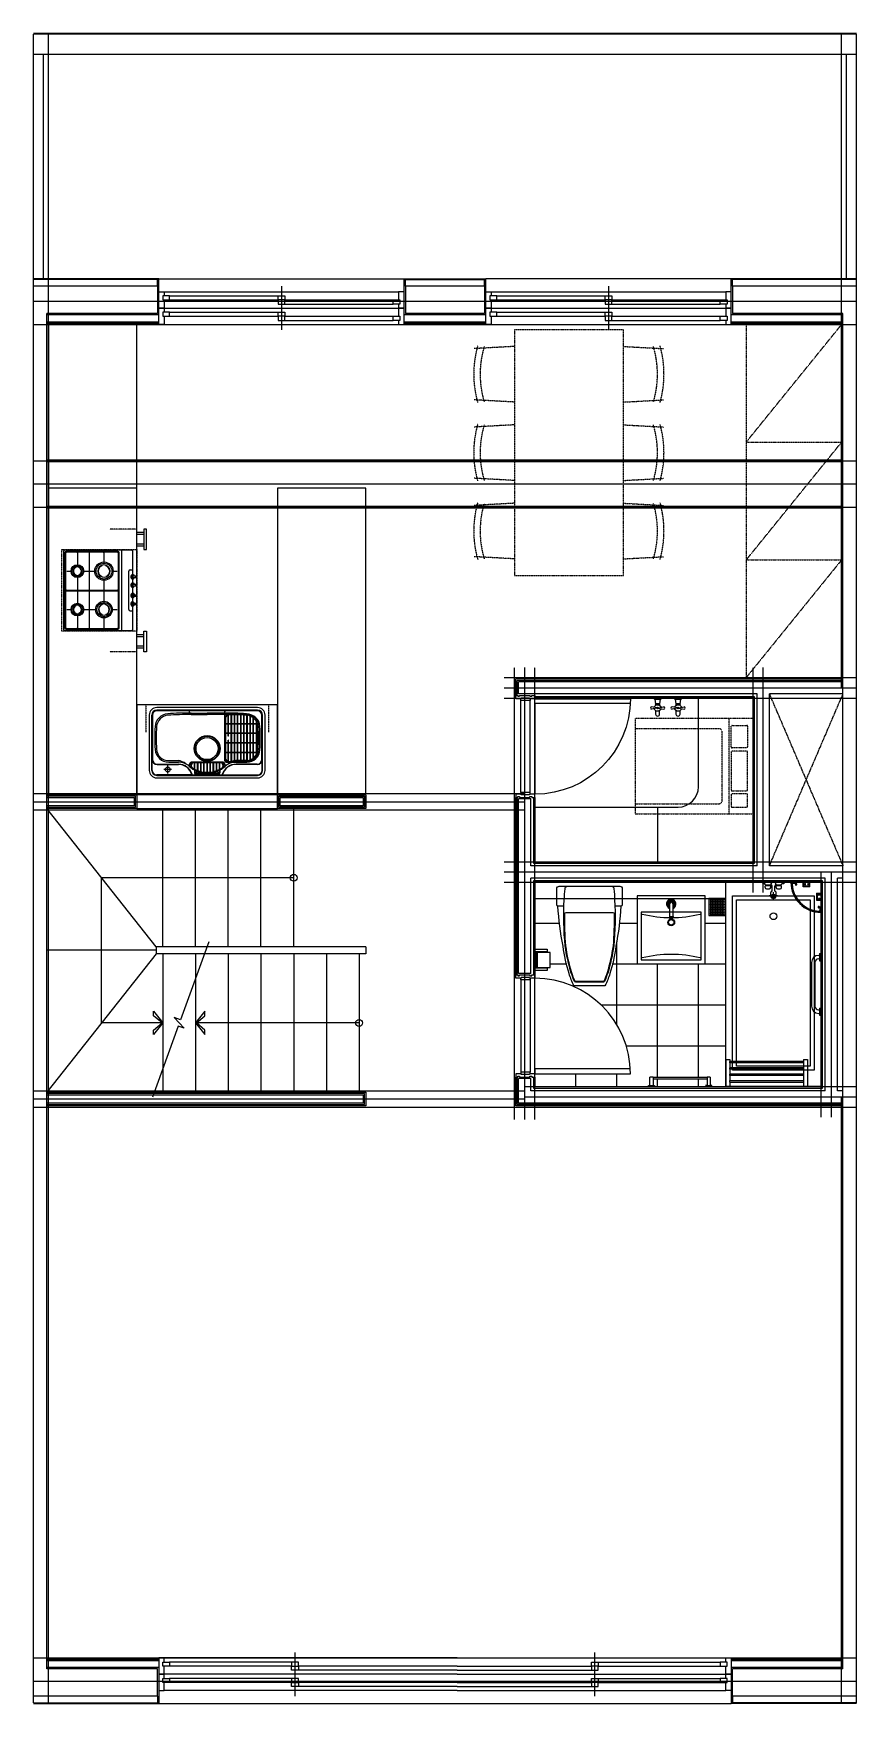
# Model space of a CAD drawing. Header units: millimetres. Extents: x 1065 to 7105, y 0 to 12250.
import ezdxf

# ---------------------------------------------------------------- set-up
doc = ezdxf.new("R2010")
doc.units = ezdxf.units.MM
for name, pattern in [('ACAD_ISO04W100', [30, 24, -3, 0, -3]), ('CEN', [62, 60, -1, 0, -1]), ('DDOT', [14, 12, -1, 0, -1]), ('HID', [3, 2, -1]), ('HID2', [7.5, 6, -1.5])]:
    doc.linetypes.add(name, pattern=pattern)
for name, color, linetype in [('CEN', 1, 'CEN'), ('DOOR', 4, 'Continuous'), ('FIN', 8, 'Continuous'), ('FP-CORE', 4, 'Continuous'), ('INS', 5, 'Continuous'), ('OPEN', 9, 'DDOT'), ('SINK', 11, 'Continuous'), ('TOIL', 1, 'Continuous'), ('W1', 2, 'Continuous'), ('W2', 3, 'Continuous'), ('WINDOW', 4, 'Continuous'), ('발코니', 7, 'Continuous'), ('석고보드', 6, 'Continuous'), ('선반', 1, 'Continuous'), ('세탁기', 1, 'HID'), ('수전', 4, 'Continuous'), ('식탁', 11, 'HID'), ('타일-욕실', 15, 'Continuous'), ('확장', 9, 'HID2')]:
    doc.layers.add(name, color=color, linetype=linetype)
doc.layers.add('MC', color=145, linetype='DDOT', plot=False)

# ---------------------------------------------------------------- blocks, each defined once
blk = doc.blocks.new('D_750')
at = {"layer": 'DOOR', "color": 15}
for p, q in [((-61, 140), (-725, 140)), ((-713, 104), (-37, 104)), ((-713, 36), (-37, 36))]:
    blk.add_line(p, q, dxfattribs=at)
at = {"layer": 'DOOR'}
for points in [[(-61, 839), (-61, 140), (-25, 140), (-25, 840)], [(-725, 104), (-713, 104), (-713, 36), (-725, 36)], [(-25, 104), (-37, 104), (-37, 36), (-25, 36)]]:
    blk.add_lwpolyline(points, dxfattribs=at)
for points in [[(-750, 14), (-743, 14), (-743, 27), (-750, 27), (-750, 103), (-743, 103), (-743, 117), (-750, 117), (-750, 140), (-725, 140), (-725, 100), (-730, 100), (-730, 40), (-725, 40), (-725, 0), (-750, 0)], [(0, 14), (-7, 14), (-7, 27), (0, 27), (0, 103), (-7, 103), (-7, 117), (0, 117), (0, 140), (-25, 140), (-25, 100), (-20, 100), (-20, 40), (-25, 40), (-25, 0), (0, 0)]]:
    blk.add_lwpolyline(points, close=True, dxfattribs=at)
at = {"layer": 'DOOR', "color": 8}
blk.add_arc((-25, 140), 700, 90, 180, dxfattribs=at)
blk = doc.blocks.new('수전')
at = {"layer": '수전'}
for p, q in [((-6, -71), (-44, -65)), ((-6, -75), (-44, -81)), ((6, -71), (44, -65)), ((6, -75), (44, -81))]:
    blk.add_line(p, q, dxfattribs=at)
for points in [[(-29, 0, 0.231911), (-20, -7), (0, -7), (20, -7, 0.231911), (29, 0), (0, 0), (-29, 0)], [(-15, -91), (-15, -117, 1), (15, -117), (15, -91)]]:
    blk.add_lwpolyline(points, format="xyb", dxfattribs=at)
for points in [[(-23, -68), (-23, -63), (-10, -50), (10, -50), (23, -63), (23, -68)], [(-10, -96), (-23, -83), (-23, -78)], [(19, -7), (14, -43), (0, -43), (-14, -43), (-19, -7)], [(23, -78), (23, -83), (10, -96), (-10, -96)]]:
    blk.add_lwpolyline(points, dxfattribs=at)
blk.add_circle((0, -73), 5.91, dxfattribs=at)
for centre, radius, start, end in [((-44, -73), 8.37, 90, 270), ((-42, -50), 28.1, 351.511, 14.308), ((42, -50), 28.1, 165.692, 188.489), ((44, -73), 8.37, 270, 90)]:
    blk.add_arc(centre, radius, start, end, dxfattribs=at)
blk = doc.blocks.new('사각배수트랩')
at = {"color": 5}
blk.add_lwpolyline([(125, 0), (0, 0), (0, -125), (125, -125)], close=True, dxfattribs=at)
at = {"color": 250}
for centre in [(8, -14), (8, -26), (8, -38), (8, -50), (8, -62), (8, -74), (8, -86), (8, -98), (8, -110), (20, -14), (20, -26), (20, -38), (20, -50), (20, -62), (20, -74), (20, -86), (20, -98), (20, -110), (32, -14), (32, -26), (32, -38), (32, -50), (32, -62), (32, -74), (32, -86), (32, -98), (32, -110), (44, -14), (44, -26), (44, -38), (44, -50), (44, -62), (44, -74), (44, -86), (44, -98), (44, -110), (56, -14), (56, -26), (56, -38), (56, -50), (56, -62), (56, -74), (56, -86), (56, -98), (56, -110), (68, -14), (68, -26), (68, -38), (68, -50), (68, -62), (68, -74), (68, -86), (68, -98), (68, -110), (80, -14), (80, -26), (80, -38), (80, -50), (80, -62), (80, -74), (80, -86), (80, -98), (80, -110), (92, -14), (92, -26), (92, -38), (92, -50), (92, -62), (92, -74), (92, -86), (92, -98), (92, -110), (104, -14), (104, -26), (104, -38), (104, -50), (104, -62), (104, -74), (104, -86), (104, -98), (104, -110), (116, -14), (116, -26), (116, -38), (116, -50), (116, -62), (116, -74), (116, -86), (116, -98), (116, -110)]:
    blk.add_circle(centre, 3.5, dxfattribs=at)
blk = doc.blocks.new('수건걸이450')
at = {"layer": 'TOIL'}
for p, q in [((-9, 12), (-70, 12)), ((-8, 22), (-8, 22)), ((0, 22), (-8, 22)), ((-8, 22), (-8, 12)), ((-8, -12), (-8, 12)), ((0, -22), (0, 22)), ((-70, -12), (-54, -12)), ((-66, -12), (-66, -408)), ((-54, -12), (-54, -408)), ((-54, -12), (-9, -12)), ((-8, -12), (-8, -22)), ((-8, -22), (0, -22)), ((-70, -408), (-54, -408)), ((-9, -432), (-70, -432)), ((-54, -408), (-9, -408)), ((-8, -398), (0, -398)), ((-8, -408), (-8, -398)), ((-8, -442), (-8, -408)), ((0, -442), (-8, -442)), ((0, -442), (0, -398))]:
    blk.add_line(p, q, dxfattribs=at)
for centre, radius, start, end in [((-4, 0), 66.6, 170.4243, 189.5757), ((-70, 11), 0.5, 90, 170.4243), ((-9, 12), 1, 270, 0), ((-8, 22), 0.5, 90, 180), ((-70, -11), 0.5, 189.5757, 270), ((-9, -12), 1, 0, 90), ((-8, -22), 0.5, 180, 270), ((-4, -420), 66.6, 170.4243, 189.5757), ((-70, -409), 0.5, 90, 170.4243), ((-70, -431), 0.5, 189.5757, 270), ((-9, -408), 1, 270, 0), ((-9, -432), 1, 0, 90), ((-8, -398), 0.5, 90, 180), ((-8, -442), 0.5, 180, 270)]:
    blk.add_arc(centre, radius, start, end, dxfattribs=at)
blk = doc.blocks.new('욕조선반')
at = {"layer": 'TOIL', "linetype": 'Continuous'}
for p, q in [((30, 0), (0, 0)), ((0, -199), (0, 0)), ((30, -34), (30, 0)), ((570, -34), (570, 0)), ((600, 0), (570, 0)), ((600, -199), (600, 0)), ((570, -34), (30, -34)), ((30, -34), (30, -34)), ((570, -44), (30, -44)), ((30, -81), (30, -44)), ((30, -81), (570, -81)), ((30, -81), (30, -81)), ((30, -91), (570, -91)), ((30, -128), (30, -91)), ((570, -81), (570, -44)), ((570, -44), (570, -44)), ((570, -128), (570, -91)), ((570, -91), (570, -91)), ((30, -199), (0, -199)), ((29, -200), (1, -200)), ((30, -128), (570, -128)), ((30, -128), (30, -128)), ((30, -138), (570, -138)), ((30, -175), (30, -138)), ((30, -175), (570, -175)), ((30, -175), (30, -175)), ((30, -185), (570, -185)), ((30, -199), (30, -185)), ((570, -175), (570, -138)), ((570, -138), (570, -138)), ((570, -185), (570, -185)), ((570, -199), (570, -185)), ((600, -199), (570, -199)), ((599, -200), (571, -200))]:
    blk.add_line(p, q, dxfattribs=at)
for points in [[(30, -44), (30, -44), (30, -44), (30, -43), (30, -42), (29, -41), (29, -40), (29, -39), (29, -38), (29, -37), (29, -36), (30, -36), (30, -35), (30, -34), (30, -34)], [(30, -91), (30, -91), (30, -91), (30, -90), (30, -89), (29, -89), (29, -88), (29, -87), (29, -86), (29, -85), (29, -84), (30, -83), (30, -82), (30, -81), (30, -81)], [(570, -34), (570, -34), (570, -34), (570, -35), (570, -36), (571, -36), (571, -37), (571, -38), (571, -39), (571, -40), (571, -41), (570, -42), (570, -43), (570, -44), (570, -44)], [(570, -81), (570, -81), (570, -81), (570, -82), (570, -83), (571, -84), (571, -85), (571, -86), (571, -87), (571, -88), (571, -89), (570, -89), (570, -90), (570, -91), (570, -91)], [(30, -138), (30, -138), (30, -138), (30, -137), (30, -136), (29, -136), (29, -135), (29, -134), (29, -133), (29, -132), (29, -131), (30, -130), (30, -129), (30, -128), (30, -128)], [(30, -185), (30, -185), (30, -185), (30, -184), (30, -183), (29, -183), (29, -182), (29, -181), (29, -180), (29, -179), (29, -178), (30, -177), (30, -176), (30, -175), (30, -175)], [(570, -128), (570, -128), (570, -128), (570, -129), (570, -130), (571, -131), (571, -132), (571, -133), (571, -134), (571, -135), (571, -136), (570, -136), (570, -137), (570, -138), (570, -138)], [(570, -175), (570, -175), (570, -175), (570, -176), (570, -177), (571, -178), (571, -179), (571, -180), (571, -181), (571, -182), (571, -183), (570, -183), (570, -184), (570, -185), (570, -185)]]:
    blk.add_lwpolyline(points, dxfattribs=at)
for centre, start, end in [((1, -199), 180, 270), ((29, -199), 270, 0), ((571, -199), 180, 270), ((599, -199), 270, 0)]:
    blk.add_arc(centre, 1, start, end, dxfattribs=at)
blk = doc.blocks.new('욕실선반')
at = {"layer": 'TOIL'}
for p, q in [((0, 0), (0, -80)), ((0, 0), (80, 0)), ((80, 2), (130, 2)), ((80, -33), (80, 2)), ((130, -33), (130, 2)), ((130, 0), (220, 0)), ((-2, -80), (-2, -130)), ((33, -80), (-2, -80)), ((27, -80), (27, -130)), ((33, -80), (33, -130)), ((80, -27), (130, -27)), ((80, -33), (130, -33)), ((187, -2), (210, -2)), ((190, -8), (207, -8)), ((33, -130), (-2, -130)), ((0, -130), (0, -220)), ((2, -187), (2, -210)), ((8, -190), (8, -207))]:
    blk.add_line(p, q, dxfattribs=at)
for centre, radius in [((13, -89), 6.5), ((13, -121), 6.5), ((13, -89), 4), ((13, -121), 4), ((89, -13), 6.5), ((89, -13), 4), ((121, -13), 6.5), ((121, -13), 4)]:
    blk.add_circle(centre, radius, dxfattribs=at)
for centre, radius, start, end in [((0, 0), 220, 270, 0), ((0, 0), 218, 272.7294, 357.2706), ((0, 0), 212, 273.6007, 356.3993), ((181, -15), 5, 123.1202, 46.6413), ((-16, 0), 195, 355.7385, 357.1908), ((181, -15), 3.01, 171.3437, 0), ((187, -10), 8, 90, 177.1908), ((-16, 0), 201, 355.7365, 356.3969), ((190, -13), 5, 90, 176.3969), ((207, -13), 5, 356.3993, 90), ((210, -10), 8, 357.2706, 90), ((10, -187), 8, 92.8092, 180), ((10, -210), 8, 180, 272.7294), ((13, -190), 5, 93.6031, 180), ((13, -207), 5, 180, 273.6007), ((0, 16), 195, 272.8092, 274.2615), ((15, -181), 5, 223.3587, 146.8798), ((0, 16), 201, 273.6031, 274.2635), ((15, -181), 3.01, 270, 98.6563)]:
    blk.add_arc(centre, radius, start, end, dxfattribs=at)

msp = doc.modelspace()

# ---------------------------------------------------------------- linework, layer by layer
at = {"layer": 'CEN'}
for p, q in [((1065, 5), (1065, 12245)), ((7105, 5), (7105, 12245)), ((7105, 8945), (1065, 8945)), ((4670, 4285), (4670, 7600)), ((6420, 5950), (6420, 7600)), ((4520, 7450), (7105, 7450)), ((1065, 6615), (4670, 6615)), ((4520, 6100), (7105, 6100)), ((6920, 4300), (6920, 6100)), ((1065, 4435), (4670, 4435)), ((4670, 4450), (7105, 4450))]:
    msp.add_line(p, q, dxfattribs=at)
at = {"layer": 'DOOR', "color": 15}
for p, q in [((4641, 5308), (4641, 4632)), ((4709, 5308), (4709, 4632)), ((4745, 4656), (4745, 5320))]:
    msp.add_line(p, q, dxfattribs=at)
at = {"layer": 'DOOR'}
for points in [[(4619, 5345), (4619, 5338), (4633, 5338), (4633, 5345), (4708, 5345), (4708, 5338), (4722, 5338), (4722, 5345), (4745, 5345), (4745, 5320), (4705, 5320), (4705, 5325), (4645, 5325), (4645, 5320), (4605, 5320), (4605, 5345)], [(4619, 4595), (4619, 4602), (4633, 4602), (4633, 4595), (4708, 4595), (4708, 4602), (4722, 4602), (4722, 4595), (4745, 4595), (4745, 4620), (4705, 4620), (4705, 4615), (4645, 4615), (4645, 4620), (4605, 4620), (4605, 4595)]]:
    msp.add_lwpolyline(points, close=True, dxfattribs=at)
for points in [[(4709, 5320), (4709, 5308), (4641, 5308), (4641, 5320)], [(5444, 4656), (4745, 4656), (4745, 4620), (5445, 4620)], [(4709, 4620), (4709, 4632), (4641, 4632), (4641, 4620)]]:
    msp.add_lwpolyline(points, dxfattribs=at)
at = {"layer": 'DOOR', "color": 8}
msp.add_arc((4745, 4620), 700, 0, 90, dxfattribs=at)
at = {"layer": 'FIN'}
for points in [[(4735, 6645), (4735, 6165), (6355, 6165), (6355, 7385), (4745, 7385)], [(4745, 6645), (4745, 6175), (6345, 6175), (6345, 7375), (4745, 7375)], [(4735, 4595), (4735, 4515), (6855, 4515), (6855, 6035), (4735, 6035), (4735, 5345)], [(4745, 4595), (4745, 4525), (6845, 4525), (6845, 6025), (4745, 6025), (4745, 5345)]]:
    msp.add_lwpolyline(points, dxfattribs=at)
at = {"layer": 'FP-CORE'}
for p, q in [((2855, 6665), (1825, 6665)), ((1965, 5550), (1165, 6565)), ((1825, 6565), (2855, 6565)), ((2015, 5550), (2015, 6565)), ((2255, 5550), (2255, 6565)), ((2495, 5550), (2495, 6565)), ((2735, 5550), (2735, 6565)), ((2975, 5550), (2975, 6565)), ((2975, 6057), (1565, 6057)), ((1565, 4992), (1565, 6057)), ((1965, 5525), (1165, 5525)), ((3505, 5550), (1965, 5550)), ((1965, 5550), (1965, 5500)), ((3505, 5550), (3505, 5500)), ((1965, 5500), (1165, 4485)), ((3505, 5500), (1965, 5500)), ((2015, 5500), (2015, 4485)), ((2255, 5500), (2255, 4485)), ((2495, 5500), (2495, 4485)), ((2735, 5500), (2735, 4485)), ((2975, 5500), (2975, 4485)), ((3215, 5500), (3215, 4485)), ((3455, 5500), (3455, 4485)), ((2015, 4992), (1565, 4992)), ((3455, 4992), (2255, 4992))]:
    msp.add_line(p, q, dxfattribs=at)
msp.add_lwpolyline([(2353, 5586), (2144, 5016), (2099, 5032), (2172, 4953), (2127, 4969), (1938, 4448)], dxfattribs=at)
for points in [[(2015, 4992), (1947, 4907), (1947, 4940), (2009, 4992), (1947, 5045), (1947, 5078)], [(2255, 4992), (2323, 4907), (2323, 4940), (2262, 4992), (2323, 5045), (2323, 5078)]]:
    msp.add_lwpolyline(points, close=True, dxfattribs=at)
for centre in [(2975, 6057), (3455, 4992)]:
    msp.add_circle(centre, 25, dxfattribs=at)
at = {"layer": 'INS'}
for p, q in [((1985, 10185), (1165, 10185)), ((4385, 10185), (3785, 10185)), ((7005, 10185), (6185, 10185)), ((1985, 265), (1165, 265)), ((7005, 265), (6185, 265))]:
    msp.add_line(p, q, dxfattribs=at)
at = {"layer": 'MC'}
for p, q in [((1175, 5), (1175, 12245)), ((6995, 7450), (6995, 12245)), ((1065, 10285), (7105, 10285)), ((1065, 10115), (7105, 10115)), ((1065, 9115), (7105, 9115)), ((1065, 8775), (7105, 8775)), ((4595, 4285), (4595, 7600)), ((4745, 4285), (4745, 7600)), ((6345, 5950), (6345, 7600)), ((4520, 7525), (7105, 7525)), ((4520, 7375), (7105, 7375)), ((1065, 6675), (4670, 6675)), ((1065, 6555), (4670, 6555)), ((4520, 6175), (7105, 6175)), ((4520, 6025), (7105, 6025)), ((6845, 4300), (6845, 6100)), ((1065, 4495), (4670, 4495)), ((4670, 4525), (7105, 4525)), ((6995, 5), (6995, 4450)), ((1065, 4375), (7105, 4375)), ((1065, 335), (7105, 335)), ((1065, 165), (7105, 165))]:
    msp.add_line(p, q, dxfattribs=at)
at = {"layer": 'OPEN'}
for p, q in [((6465, 6145), (7005, 7405)), ((6465, 7405), (7005, 6145))]:
    msp.add_line(p, q, dxfattribs=at)
at = {"layer": 'SINK'}
for p, q in [((1825, 8915), (1175, 8915)), ((1875, 8590), (1825, 8590)), ((1785, 8460), (1295, 8460)), ((1715, 7870), (1715, 8460)), ((1875, 8575), (1825, 8575)), ((1875, 8505), (1825, 8505)), ((1875, 8490), (1825, 8490)), ((1285, 8450), (1285, 7880)), ((1295, 8440), (1295, 7890)), ((1300, 8435), (1300, 8177)), ((1685, 8450), (1305, 8450)), ((1680, 8445), (1310, 8445)), ((1385, 8443), (1385, 8445)), ((1388, 8441), (1388, 8346)), ((1390, 8443), (1390, 8445)), ((1475, 8445), (1475, 7885)), ((1580, 8443), (1580, 8445)), ((1583, 8441), (1583, 8364)), ((1585, 8443), (1585, 8445)), ((1690, 8177), (1690, 8435)), ((1695, 7890), (1695, 8440)), ((1795, 7880), (1795, 8450)), ((1310, 8306), (1348, 8306)), ((1388, 8266), (1388, 8170)), ((1428, 8306), (1525, 8306)), ((1583, 8249), (1583, 8170)), ((1640, 8306), (1680, 8306)), ((1765, 8025), (1765, 8305)), ((1775, 8315), (1795, 8315)), ((1787, 8270), (1787, 8259)), ((1816, 8270), (1787, 8270)), ((1787, 8270), (1787, 8259)), ((1816, 8270), (1787, 8270)), ((1787, 8259), (1816, 8259)), ((1787, 8259), (1816, 8259)), ((1787, 8209), (1787, 8197)), ((1816, 8209), (1787, 8209)), ((1787, 8209), (1787, 8197)), ((1816, 8209), (1787, 8209)), ((1787, 8209), (1787, 8197)), ((1816, 8209), (1787, 8209)), ((1787, 8209), (1787, 8197)), ((1816, 8209), (1787, 8209)), ((1787, 8209), (1787, 8197)), ((1816, 8209), (1787, 8209)), ((1787, 8209), (1787, 8197)), ((1816, 8209), (1787, 8209)), ((1787, 8209), (1787, 8197)), ((1816, 8209), (1787, 8209)), ((1787, 8209), (1787, 8197)), ((1816, 8209), (1787, 8209)), ((1797, 8281), (1806, 8270)), ((1797, 8281), (1806, 8270)), ((1797, 8248), (1806, 8259)), ((1797, 8248), (1806, 8259)), ((1797, 8219), (1806, 8209)), ((1797, 8219), (1806, 8209)), ((1797, 8219), (1806, 8209)), ((1797, 8219), (1806, 8209)), ((1797, 8219), (1806, 8209)), ((1797, 8219), (1806, 8209)), ((1797, 8219), (1806, 8209)), ((1797, 8219), (1806, 8209)), ((1816, 8259), (1816, 8270)), ((1816, 8259), (1816, 8270)), ((1816, 8197), (1816, 8209)), ((1816, 8197), (1816, 8209)), ((1816, 8197), (1816, 8209)), ((1816, 8197), (1816, 8209)), ((1816, 8197), (1816, 8209)), ((1816, 8197), (1816, 8209)), ((1816, 8197), (1816, 8209)), ((1816, 8197), (1816, 8209)), ((1300, 8152), (1300, 7895)), ((1310, 8167), (1385, 8167)), ((1310, 8162), (1385, 8162)), ((1385, 8167), (1385, 8162)), ((1388, 8160), (1388, 8064)), ((1390, 8167), (1390, 8162)), ((1390, 8167), (1580, 8167)), ((1390, 8162), (1580, 8162)), ((1580, 8167), (1580, 8162)), ((1583, 8160), (1583, 8076)), ((1585, 8167), (1680, 8167)), ((1585, 8167), (1585, 8162)), ((1585, 8162), (1680, 8162)), ((1690, 7895), (1690, 8152)), ((1787, 8197), (1816, 8197)), ((1787, 8197), (1816, 8197)), ((1787, 8197), (1816, 8197)), ((1787, 8197), (1816, 8197)), ((1787, 8197), (1816, 8197)), ((1787, 8197), (1816, 8197)), ((1787, 8197), (1816, 8197)), ((1787, 8197), (1816, 8197)), ((1787, 8121), (1787, 8133)), ((1787, 8133), (1816, 8133)), ((1787, 8121), (1787, 8133)), ((1787, 8133), (1816, 8133)), ((1787, 8121), (1787, 8133)), ((1787, 8133), (1816, 8133)), ((1787, 8121), (1787, 8133)), ((1787, 8133), (1816, 8133)), ((1787, 8121), (1787, 8133)), ((1787, 8133), (1816, 8133)), ((1787, 8121), (1787, 8133)), ((1787, 8133), (1816, 8133)), ((1787, 8121), (1787, 8133)), ((1787, 8133), (1816, 8133)), ((1787, 8121), (1787, 8133)), ((1787, 8133), (1816, 8133)), ((1816, 8121), (1787, 8121)), ((1816, 8121), (1787, 8121)), ((1816, 8121), (1787, 8121)), ((1816, 8121), (1787, 8121)), ((1816, 8121), (1787, 8121)), ((1816, 8121), (1787, 8121)), ((1816, 8121), (1787, 8121)), ((1816, 8121), (1787, 8121)), ((1797, 8186), (1806, 8197)), ((1797, 8186), (1806, 8197)), ((1797, 8186), (1806, 8197)), ((1797, 8186), (1806, 8197)), ((1797, 8186), (1806, 8197)), ((1797, 8186), (1806, 8197)), ((1797, 8186), (1806, 8197)), ((1797, 8186), (1806, 8197)), ((1797, 8144), (1806, 8133)), ((1797, 8144), (1806, 8133)), ((1797, 8144), (1806, 8133)), ((1797, 8144), (1806, 8133)), ((1797, 8144), (1806, 8133)), ((1797, 8144), (1806, 8133)), ((1797, 8144), (1806, 8133)), ((1797, 8144), (1806, 8133)), ((1797, 8111), (1806, 8121)), ((1797, 8111), (1806, 8121)), ((1797, 8111), (1806, 8121)), ((1797, 8111), (1806, 8121)), ((1797, 8111), (1806, 8121)), ((1797, 8111), (1806, 8121)), ((1797, 8111), (1806, 8121)), ((1797, 8111), (1806, 8121)), ((1816, 8133), (1816, 8121)), ((1816, 8133), (1816, 8121)), ((1816, 8133), (1816, 8121)), ((1816, 8133), (1816, 8121)), ((1816, 8133), (1816, 8121)), ((1816, 8133), (1816, 8121)), ((1816, 8133), (1816, 8121)), ((1816, 8133), (1816, 8121)), ((1310, 8024), (1348, 8024)), ((1388, 7984), (1388, 7889)), ((1428, 8024), (1530, 8024)), ((1583, 7971), (1583, 7889)), ((1635, 8024), (1680, 8024)), ((1775, 8015), (1795, 8015)), ((1787, 8060), (1787, 8071)), ((1787, 8071), (1816, 8071)), ((1787, 8060), (1787, 8071)), ((1787, 8071), (1816, 8071)), ((1816, 8060), (1787, 8060)), ((1816, 8060), (1787, 8060)), ((1797, 8082), (1806, 8071)), ((1797, 8082), (1806, 8071)), ((1797, 8049), (1806, 8060)), ((1797, 8049), (1806, 8060)), ((1816, 8071), (1816, 8060)), ((1816, 8071), (1816, 8060)), ((1295, 7870), (1785, 7870)), ((1305, 7880), (1685, 7880)), ((1310, 7885), (1680, 7885)), ((1385, 7887), (1385, 7885)), ((1390, 7887), (1390, 7885)), ((1580, 7887), (1580, 7885)), ((1585, 7887), (1585, 7885)), ((1875, 7840), (1825, 7840)), ((1875, 7825), (1825, 7825)), ((1875, 7755), (1825, 7755)), ((1875, 7740), (1825, 7740)), ((1915, 7250), (1915, 6845)), ((1933, 7250), (1933, 6845)), ((1933, 6845), (1933, 7250)), ((1938, 7250), (1938, 6925)), ((2710, 7305), (1970, 7305)), ((2710, 7287), (1970, 7287)), ((2475, 7282), (1970, 7282)), ((2211, 7270), (2210, 7277)), ((2222, 7265), (2340, 7265)), ((2222, 7254), (2340, 7254)), ((2458, 7265), (2340, 7265)), ((2458, 7254), (2340, 7254)), ((2470, 7270), (2471, 7277)), ((2470, 6915), (2470, 7265)), ((2710, 7282), (2475, 7282)), ((2742, 6925), (2742, 7250)), ((2747, 6845), (2747, 7250)), ((2765, 6845), (2765, 7250)), ((1936, 6845), (1936, 6925)), ((1973, 6890), (2129, 6890)), ((1973, 6888), (2129, 6888)), ((2051, 6822), (2051, 6880)), ((2058, 6916), (2129, 6916)), ((2058, 6905), (2129, 6905)), ((2218, 6874), (2220, 6872)), ((2451, 6905), (2230, 6905)), ((2451, 6900), (2230, 6900)), ((2463, 6874), (2460, 6871)), ((2480, 6905), (2552, 6905)), ((2623, 6916), (2552, 6916)), ((2623, 6905), (2552, 6905)), ((2707, 6890), (2552, 6890)), ((2707, 6888), (2552, 6888)), ((2744, 6845), (2744, 6925)), ((2232, 6811), (1970, 6811)), ((1970, 6808), (2710, 6808)), ((1970, 6790), (2710, 6790)), ((2079, 6851), (2023, 6851)), ((2232, 6813), (2448, 6813)), ((2264, 6825), (2247, 6825)), ((2428, 6825), (2253, 6825)), ((2255, 6833), (2255, 6817)), ((2434, 6825), (2417, 6825)), ((2425, 6833), (2425, 6817)), ((2448, 6811), (2710, 6811))]:
    msp.add_line(p, q, dxfattribs=at)
at = {"layer": 'SINK', "color": 8, "linetype": 'HID'}
for p, q in [((1825, 8615), (1625, 8615)), ((1825, 7715), (1625, 7715)), ((1890, 7325), (1890, 7125)), ((2790, 7325), (2790, 7125))]:
    msp.add_line(p, q, dxfattribs=at)
at = {"layer": 'SINK', "color": 8}
for p, q in [((2494, 7096), (2494, 7256)), ((2497, 7096), (2497, 7256)), ((2631, 7257), (2500, 7257)), ((2633, 7252), (2500, 7252)), ((2517, 6905), (2517, 7257)), ((2520, 6905), (2520, 7257)), ((2540, 6905), (2540, 7257)), ((2543, 6905), (2543, 7257)), ((2563, 6905), (2563, 7257)), ((2566, 6905), (2566, 7257)), ((2586, 6905), (2586, 7257)), ((2589, 6905), (2589, 7257)), ((2609, 6905), (2609, 7257)), ((2612, 6905), (2612, 7257)), ((2632, 6905), (2632, 7257)), ((2635, 6905), (2635, 7257)), ((2655, 6908), (2655, 7253)), ((2658, 6909), (2658, 7253)), ((2678, 6917), (2678, 7244)), ((2681, 6919), (2681, 7242)), ((2470, 7227), (2470, 6935)), ((2474, 7187), (2470, 7187)), ((2474, 7184), (2470, 7184)), ((2474, 7117), (2470, 7117)), ((2474, 7114), (2470, 7114)), ((2494, 7187), (2474, 7187)), ((2494, 7184), (2474, 7184)), ((2494, 7117), (2474, 7117)), ((2494, 7114), (2474, 7114)), ((2475, 7227), (2475, 6935)), ((2517, 7187), (2497, 7187)), ((2517, 7184), (2497, 7184)), ((2517, 7117), (2497, 7117)), ((2517, 7114), (2497, 7114)), ((2540, 7187), (2520, 7187)), ((2540, 7184), (2520, 7184)), ((2540, 7117), (2520, 7117)), ((2540, 7114), (2520, 7114)), ((2563, 7187), (2543, 7187)), ((2563, 7184), (2543, 7184)), ((2563, 7117), (2543, 7117)), ((2563, 7114), (2543, 7114)), ((2586, 7187), (2566, 7187)), ((2586, 7184), (2566, 7184)), ((2586, 7117), (2566, 7117)), ((2586, 7114), (2566, 7114)), ((2609, 7187), (2589, 7187)), ((2609, 7184), (2589, 7184)), ((2609, 7117), (2589, 7117)), ((2609, 7114), (2589, 7114)), ((2632, 7187), (2612, 7187)), ((2632, 7184), (2612, 7184)), ((2632, 7117), (2612, 7117)), ((2632, 7114), (2612, 7114)), ((2655, 7187), (2635, 7187)), ((2655, 7184), (2635, 7184)), ((2655, 7117), (2635, 7117)), ((2655, 7114), (2635, 7114)), ((2678, 7187), (2658, 7187)), ((2678, 7184), (2658, 7184)), ((2678, 7117), (2658, 7117)), ((2678, 7114), (2658, 7114)), ((2701, 7187), (2681, 7187)), ((2701, 7184), (2681, 7184)), ((2701, 7117), (2681, 7117)), ((2701, 7114), (2681, 7114)), ((2701, 6935), (2701, 7226)), ((2704, 6938), (2704, 7223)), ((2724, 7187), (2704, 7187)), ((2724, 7184), (2704, 7184)), ((2724, 7117), (2704, 7117)), ((2724, 7114), (2704, 7114)), ((2724, 7117), (2729, 7117)), ((2724, 7114), (2729, 7114)), ((2474, 7047), (2470, 7047)), ((2474, 7044), (2470, 7044)), ((2494, 7047), (2474, 7047)), ((2494, 7044), (2474, 7044)), ((2497, 7096), (2494, 7096)), ((2494, 6905), (2494, 7066)), ((2497, 7066), (2494, 7066)), ((2497, 6905), (2497, 7066)), ((2517, 7047), (2497, 7047)), ((2517, 7044), (2497, 7044)), ((2540, 7047), (2520, 7047)), ((2540, 7044), (2520, 7044)), ((2563, 7047), (2543, 7047)), ((2563, 7044), (2543, 7044)), ((2586, 7047), (2566, 7047)), ((2586, 7044), (2566, 7044)), ((2609, 7047), (2589, 7047)), ((2609, 7044), (2589, 7044)), ((2632, 7047), (2612, 7047)), ((2632, 7044), (2612, 7044)), ((2655, 7047), (2635, 7047)), ((2655, 7044), (2635, 7044)), ((2678, 7047), (2658, 7047)), ((2678, 7044), (2658, 7044)), ((2701, 7047), (2681, 7047)), ((2701, 7044), (2681, 7044)), ((2724, 7047), (2704, 7047)), ((2724, 7044), (2704, 7044)), ((2724, 7047), (2729, 7047)), ((2724, 7044), (2729, 7044)), ((2435, 6905), (2245, 6905)), ((2435, 6902), (2245, 6902)), ((2247, 6854), (2247, 6902)), ((2250, 6853), (2250, 6902)), ((2270, 6843), (2270, 6902)), ((2273, 6843), (2273, 6902)), ((2293, 6836), (2293, 6902)), ((2296, 6836), (2296, 6902)), ((2316, 6832), (2316, 6902)), ((2319, 6832), (2319, 6902)), ((2339, 6831), (2339, 6902)), ((2342, 6831), (2342, 6902)), ((2362, 6832), (2362, 6902)), ((2365, 6832), (2365, 6902)), ((2385, 6836), (2385, 6902)), ((2388, 6836), (2388, 6902)), ((2408, 6843), (2408, 6902)), ((2411, 6843), (2411, 6902)), ((2430, 6853), (2430, 6902)), ((2433, 6854), (2433, 6902)), ((2474, 6977), (2470, 6977)), ((2474, 6974), (2470, 6974)), ((2494, 6977), (2474, 6977)), ((2494, 6974), (2474, 6974)), ((2517, 6977), (2497, 6977)), ((2517, 6974), (2497, 6974)), ((2500, 6910), (2633, 6910)), ((2500, 6905), (2631, 6905)), ((2540, 6977), (2520, 6977)), ((2540, 6974), (2520, 6974)), ((2563, 6977), (2543, 6977)), ((2563, 6974), (2543, 6974)), ((2586, 6977), (2566, 6977)), ((2586, 6974), (2566, 6974)), ((2609, 6977), (2589, 6977)), ((2609, 6974), (2589, 6974)), ((2632, 6977), (2612, 6977)), ((2632, 6974), (2612, 6974)), ((2655, 6977), (2635, 6977)), ((2655, 6974), (2635, 6974)), ((2678, 6977), (2658, 6977)), ((2678, 6974), (2658, 6974)), ((2701, 6977), (2681, 6977)), ((2701, 6974), (2681, 6974)), ((2724, 6977), (2704, 6977)), ((2724, 6974), (2704, 6974)), ((2247, 6848), (2247, 6826)), ((2250, 6853), (2250, 6852)), ((2250, 6848), (2250, 6826)), ((2250, 6848), (2250, 6848)), ((2260, 6827), (2251, 6827)), ((2255, 6831), (2255, 6822)), ((2425, 6821), (2255, 6821)), ((2425, 6818), (2255, 6818)), ((2429, 6827), (2421, 6827)), ((2425, 6831), (2425, 6822)), ((2430, 6853), (2430, 6852)), ((2430, 6849), (2430, 6826)), ((2433, 6848), (2433, 6826))]:
    msp.add_line(p, q, dxfattribs=at)
at = {"layer": 'SINK'}
for points in [[(1825, 10115), (1175, 10115), (1175, 6675), (1825, 6675)], [(3505, 8915), (2855, 8915), (2855, 6675), (3505, 6675)], [(1895, 8465), (1895, 8615), (1875, 8615), (1875, 8465), (1895, 8465)], [(1895, 7865), (1895, 7715), (1875, 7715), (1875, 7865), (1895, 7865)], [(2855, 6675), (2855, 7325), (1825, 7325), (1825, 6675)]]:
    msp.add_lwpolyline(points, close=True, dxfattribs=at)
at = {"layer": 'SINK', "color": 1, "linetype": 'HID'}
msp.add_lwpolyline([(1275, 8465), (1825, 8465), (1825, 7865), (1275, 7865)], close=True, dxfattribs=at)
at = {"layer": 'SINK'}
for centre, radius in [((1388, 8306), 46.7), ((1388, 8306), 40), ((1583, 8306), 67.2), ((1583, 8306), 57.7), ((1388, 8024), 46.7), ((1388, 8024), 40), ((1583, 8024), 60.9), ((1583, 8024), 52.3), ((2340, 7005), 94.5), ((2340, 7005), 90), ((2340, 7005), 81), ((2051, 6851), 17.7), ((2255, 6825), 2.5), ((2425, 6825), 2.5)]:
    msp.add_circle(centre, radius, dxfattribs=at)
at = {"layer": 'SINK', "color": 8}
for centre, radius in [((2249, 6907), 1.5), ((2294, 6907), 1.5), ((2340, 6907), 1.5), ((2386, 6907), 1.5), ((2432, 6907), 1.5), ((2255, 6827), 5), ((2294, 6831), 1.5), ((2340, 6827), 1.5), ((2386, 6831), 1.5), ((2425, 6827), 5)]:
    msp.add_circle(centre, radius, dxfattribs=at)
at = {"layer": 'SINK'}
for centre, radius, start, end in [((1295, 8450), 10, 90, 180), ((1785, 8450), 10, 0, 90), ((1305, 8440), 10, 90, 180), ((1310, 8435), 10, 90, 180), ((1388, 8306), 31.4, 229.2806, 223.6622), ((1388, 8306), 29.2, 112.7819, 248.4313), ((1376, 8335), 1.53, 292.7819, 32.3385), ((1330, 8306), 55.6, 32.3385, 32.7699), ((1388, 8443), 2.51, 184.2415, 355.7585), ((1445, 8307), 55.6, 149.0605, 149.5001), ((1399, 8335), 1.53, 149.5001, 248.7422), ((1388, 8306), 29.2, 293.5946, 68.7422), ((1583, 8306), 45.2, 229.2806, 223.6622), ((1583, 8306), 42, 112.7819, 248.4313), ((1566, 8347), 2.21, 292.7819, 32.3385), ((1500, 8305), 80, 32.3385, 32.7699), ((1583, 8443), 2.51, 184.2415, 355.7585), ((1599, 8347), 2.21, 149.5001, 248.7422), ((1666, 8308), 80, 149.0605, 149.5001), ((1583, 8306), 42, 293.5946, 68.7422), ((1680, 8435), 10, 0, 90), ((1685, 8440), 10, 0, 90), ((1376, 8278), 1.53, 328.8748, 68.4313), ((1330, 8306), 55.6, 328.4434, 328.8748), ((1400, 8278), 1.53, 113.5946, 212.8367), ((1445, 8307), 55.6, 212.8367, 213.2762), ((1566, 8265), 2.21, 328.8748, 68.4313), ((1500, 8305), 80, 328.4434, 328.8748), ((1600, 8266), 2.21, 113.5946, 212.8367), ((1666, 8308), 80, 212.8367, 213.2762), ((1775, 8305), 10, 90, 180), ((1801, 8264), 20.4, 121.4643, 238.7435), ((1801, 8264), 20.4, 121.4643, 238.7435), ((1801, 8203), 20.4, 121.4643, 238.7435), ((1801, 8203), 20.4, 121.4643, 238.7435), ((1801, 8203), 20.4, 121.4643, 238.7435), ((1801, 8203), 20.4, 121.4643, 238.7435), ((1801, 8203), 20.4, 121.4643, 238.7435), ((1801, 8203), 20.4, 121.4643, 238.7435), ((1801, 8203), 20.4, 121.4643, 238.7435), ((1801, 8203), 20.4, 121.4643, 238.7435), ((1795, 8275), 8.47, 121.8232, 212.6987), ((1795, 8275), 8.47, 121.8232, 212.6987), ((1797, 8254), 9.86, 152.3923, 235.2771), ((1797, 8254), 9.86, 152.3923, 235.2771), ((1796, 8213), 8.47, 121.8232, 212.6987), ((1796, 8213), 8.47, 121.8232, 212.6987), ((1796, 8213), 8.47, 121.8232, 212.6987), ((1796, 8213), 8.47, 121.8232, 212.6987), ((1796, 8213), 8.47, 121.8232, 212.6987), ((1796, 8213), 8.47, 121.8232, 212.6987), ((1796, 8213), 8.47, 121.8232, 212.6987), ((1796, 8213), 8.47, 121.8232, 212.6987), ((1793, 8277), 5, 41.9529, 121.4643), ((1793, 8277), 5, 41.9529, 121.4643), ((1793, 8251), 5, 238.7435, 320.5405), ((1793, 8251), 5, 238.7435, 320.5405), ((1793, 8216), 5, 41.9529, 121.4643), ((1793, 8216), 5, 41.9529, 121.4643), ((1793, 8216), 5, 41.9529, 121.4643), ((1793, 8216), 5, 41.9529, 121.4643), ((1793, 8216), 5, 41.9529, 121.4643), ((1793, 8216), 5, 41.9529, 121.4643), ((1793, 8216), 5, 41.9529, 121.4643), ((1793, 8216), 5, 41.9529, 121.4643), ((1310, 8177), 10, 180, 270), ((1310, 8152), 10, 90, 180), ((1388, 8167), 2.51, 4.2415, 175.7585), ((1388, 8163), 2.51, 184.2415, 355.7585), ((1583, 8167), 2.51, 4.2415, 175.7585), ((1583, 8163), 2.51, 184.2415, 355.7585), ((1680, 8177), 10, 270, 0), ((1680, 8152), 10, 0, 90), ((1801, 8127), 20.4, 121.2565, 238.5357), ((1801, 8127), 20.4, 121.2565, 238.5357), ((1801, 8127), 20.4, 121.2565, 238.5357), ((1801, 8127), 20.4, 121.2565, 238.5357), ((1801, 8127), 20.4, 121.2565, 238.5357), ((1801, 8127), 20.4, 121.2565, 238.5357), ((1801, 8127), 20.4, 121.2565, 238.5357), ((1801, 8127), 20.4, 121.2565, 238.5357), ((1797, 8193), 9.86, 152.3923, 235.2771), ((1797, 8193), 9.86, 152.3923, 235.2771), ((1797, 8193), 9.86, 152.3923, 235.2771), ((1797, 8193), 9.86, 152.3923, 235.2771), ((1797, 8193), 9.86, 152.3923, 235.2771), ((1797, 8193), 9.86, 152.3923, 235.2771), ((1797, 8193), 9.86, 152.3923, 235.2771), ((1797, 8193), 9.86, 152.3923, 235.2771), ((1797, 8137), 9.86, 124.7229, 207.6077), ((1797, 8137), 9.86, 124.7229, 207.6077), ((1797, 8137), 9.86, 124.7229, 207.6077), ((1797, 8137), 9.86, 124.7229, 207.6077), ((1797, 8137), 9.86, 124.7229, 207.6077), ((1797, 8137), 9.86, 124.7229, 207.6077), ((1797, 8137), 9.86, 124.7229, 207.6077), ((1797, 8137), 9.86, 124.7229, 207.6077), ((1796, 8117), 8.47, 147.3013, 238.1768), ((1796, 8117), 8.47, 147.3013, 238.1768), ((1796, 8117), 8.47, 147.3013, 238.1768), ((1796, 8117), 8.47, 147.3013, 238.1768), ((1796, 8117), 8.47, 147.3013, 238.1768), ((1796, 8117), 8.47, 147.3013, 238.1768), ((1796, 8117), 8.47, 147.3013, 238.1768), ((1796, 8117), 8.47, 147.3013, 238.1768), ((1793, 8189), 5, 238.7435, 320.5405), ((1793, 8189), 5, 238.7435, 320.5405), ((1793, 8189), 5, 238.7435, 320.5405), ((1793, 8189), 5, 238.7435, 320.5405), ((1793, 8189), 5, 238.7435, 320.5405), ((1793, 8189), 5, 238.7435, 320.5405), ((1793, 8189), 5, 238.7435, 320.5405), ((1793, 8189), 5, 238.7435, 320.5405), ((1793, 8141), 5, 39.4595, 121.2565), ((1793, 8141), 5, 39.4595, 121.2565), ((1793, 8141), 5, 39.4595, 121.2565), ((1793, 8141), 5, 39.4595, 121.2565), ((1793, 8141), 5, 39.4595, 121.2565), ((1793, 8141), 5, 39.4595, 121.2565), ((1793, 8141), 5, 39.4595, 121.2565), ((1793, 8141), 5, 39.4595, 121.2565), ((1793, 8114), 5, 238.5357, 318.0471), ((1793, 8114), 5, 238.5357, 318.0471), ((1793, 8114), 5, 238.5357, 318.0471), ((1793, 8114), 5, 238.5357, 318.0471), ((1793, 8114), 5, 238.5357, 318.0471), ((1793, 8114), 5, 238.5357, 318.0471), ((1793, 8114), 5, 238.5357, 318.0471), ((1793, 8114), 5, 238.5357, 318.0471), ((1388, 8024), 31.4, 229.2806, 223.6622), ((1388, 8024), 29.2, 112.7819, 248.4313), ((1376, 8052), 1.53, 292.7819, 32.3385), ((1330, 8023), 55.6, 32.3385, 32.7699), ((1376, 7995), 1.53, 328.8748, 68.4313), ((1330, 8023), 55.6, 328.4434, 328.8748), ((1445, 8025), 55.6, 149.0605, 149.5001), ((1399, 8052), 1.53, 149.5001, 248.7422), ((1388, 8024), 29.2, 293.5946, 68.7422), ((1400, 7996), 1.53, 113.5946, 212.8367), ((1445, 8025), 55.6, 212.8367, 213.2762), ((1583, 8024), 41, 229.2806, 223.6622), ((1583, 8024), 38.1, 112.7819, 248.4313), ((1567, 8061), 2, 292.7819, 32.3385), ((1508, 8023), 72.6, 32.3385, 32.7699), ((1568, 7986), 2, 328.8748, 68.4313), ((1508, 8023), 72.6, 328.4434, 328.8748), ((1658, 8025), 72.6, 149.0605, 149.5001), ((1597, 8061), 2, 149.5001, 248.7422), ((1583, 8024), 38.1, 293.5946, 68.7422), ((1599, 7987), 2, 113.5946, 212.8367), ((1658, 8025), 72.6, 212.8367, 213.2762), ((1775, 8025), 10, 180, 270), ((1801, 8066), 20.4, 121.2565, 238.5357), ((1801, 8066), 20.4, 121.2565, 238.5357), ((1797, 8076), 9.86, 124.7229, 207.6077), ((1797, 8076), 9.86, 124.7229, 207.6077), ((1795, 8055), 8.47, 147.3013, 238.1768), ((1795, 8055), 8.47, 147.3013, 238.1768), ((1793, 8079), 5, 39.4595, 121.2565), ((1793, 8079), 5, 39.4595, 121.2565), ((1793, 8053), 5, 238.5357, 318.0471), ((1793, 8053), 5, 238.5357, 318.0471), ((1295, 7880), 10, 180, 270), ((1305, 7890), 10, 180, 270), ((1310, 7895), 10, 180, 270), ((1388, 7887), 2.51, 4.2415, 175.7585), ((1583, 7887), 2.51, 4.2415, 175.7585), ((1680, 7895), 10, 270, 0), ((1685, 7890), 10, 270, 0), ((1785, 7880), 10, 270, 0), ((1970, 7250), 55, 90, 180), ((1970, 7250), 37, 90, 180), ((1970, 7250), 32, 90, 180), ((2058, 7160), 100, 93.8898, 176.4036), ((2058, 7160), 89, 93.8898, 176.4036), ((2200, 5065), 2200, 89.4224, 93.8898), ((2200, 5065), 2189, 89.4224, 93.8898), ((2205, 7277), 5, 5, 90), ((2215, 7270), 5, 185, 269.5972), ((2480, 5065), 2200, 86.1102, 90.5776), ((2480, 5065), 2200, 90.4028, 90.5776), ((2480, 5065), 2189, 86.1102, 90.5776), ((2465, 7270), 5, 270.4028, 355), ((2479, 7273), 8.66, 96.8223, 178.9441), ((2475, 7277), 5, 90, 175), ((2623, 7160), 89, 3.5964, 86.1102), ((2623, 7160), 100, 3.5964, 86.1102), ((2710, 7250), 55, 0, 90), ((2710, 7250), 37, 0, 90), ((2710, 7250), 32, 0, 90), ((3254, 7085), 1299, 176.4012, 183.8249), ((3254, 7085), 1288, 176.4012, 183.8249), ((1425, 7085), 1289, 356.1774, 3.5964), ((1425, 7085), 1300, 356.1774, 3.5964), ((2058, 7005), 100, 183.8226, 270), ((2058, 7005), 89, 183.8226, 270), ((2623, 7005), 89, 270, 356.1774), ((2623, 7005), 100, 270, 356.1774), ((1973, 6925), 37, 180, 270), ((1973, 6925), 35, 180, 270), ((2117, 6817), 100, 48.7744, 83.5192), ((2129, 6785), 120, 48.5904, 90), ((2129, 6785), 105, 16.6807, 90), ((2129, 6785), 103, 16.6807, 90), ((2228, 6885), 20, 85.6056, 225.7515), ((2340, 7025), 200, 228.5904, 270), ((2228, 6885), 15, 85.6056, 225.7515), ((2340, 7025), 195, 231.8142, 270), ((2340, 7025), 200, 270, 311.4096), ((2340, 7025), 195, 270, 308.074), ((2452, 6885), 20, 314.2485, 94.3944), ((2452, 6885), 15, 314.2485, 94.3944), ((2552, 6785), 105, 90, 163.3193), ((2552, 6785), 103, 90, 163.3193), ((2480, 6915), 10, 180, 269.975), ((2552, 6785), 120, 90, 131.4096), ((2563, 6817), 100, 96.4808, 131.2256), ((2707, 6925), 37, 270, 0), ((2707, 6925), 35, 270, 0), ((1970, 6845), 55, 180, 270), ((1970, 6845), 37, 180, 270), ((1970, 6845), 34, 180, 270), ((2232, 6816), 5, 196.6807, 270), ((2232, 6816), 3, 196.6807, 270), ((2448, 6816), 5, 270, 343.3193), ((2448, 6816), 3, 270, 343.3193), ((2710, 6845), 55, 270, 0), ((2710, 6845), 37, 270, 0), ((2710, 6845), 34, 270, 0)]:
    msp.add_arc(centre, radius, start, end, dxfattribs=at)
at = {"layer": 'SINK', "color": 8}
for centre, radius, start, end in [((2500, 7227), 30, 90, 180), ((2500, 7227), 25, 90, 180), ((2631, 7160), 97, 3.7653, 90), ((2631, 7160), 92, 3.7653, 90), ((1430, 7081), 1295, 356.2347, 3.7653), ((1430, 7081), 1300, 356.2347, 3.7653), ((2631, 7002), 92, 270, 356.2347), ((2631, 7002), 97, 270, 356.2347), ((2245, 6880), 25, 90, 237.4608), ((2245, 6880), 22, 90, 237.4608), ((2338, 7025), 194, 237.364, 270.6413), ((2342, 7025), 194, 269.3587, 302.636), ((2435, 6880), 25, 302.5392, 90), ((2435, 6880), 22, 302.5392, 90), ((2500, 6935), 30, 180, 270), ((2500, 6935), 25, 180, 270), ((2338, 7025), 197, 237.364, 270.6413), ((2249, 6848), 1.5, 0, 180), ((2255, 6826), 8, 180, 270), ((2255, 6826), 5, 180, 270), ((2342, 7025), 197, 269.3587, 302.636), ((2425, 6826), 8, 270, 0), ((2425, 6826), 5, 270, 0), ((2432, 6848), 1.5, 0, 180)]:
    msp.add_arc(centre, radius, start, end, dxfattribs=at)
at = {"layer": 'SINK', "color": 8, "linetype": 'ACAD_ISO04W100', "ltscale": 0.6}
for centre, start, end in [((2338, 7025), 237.364, 270.6413), ((2342, 7025), 269.3587, 302.636)]:
    msp.add_arc(centre, 200, start, end, dxfattribs=at)
at = {"layer": 'SINK'}
for centre, major_axis in [((1365, 8283), (2.7, 0)), ((1549, 8272), (3.88, 0)), ((1365, 8000), (2.7, 0)), ((1552, 7993), (3.52, 0))]:
    msp.add_ellipse(centre, major_axis=major_axis, ratio=0.678938, start_param=1.412183, end_param=6.112097, dxfattribs=at)
at = {"layer": 'TOIL'}
for p, q in [((6415, 6020), (6415, 6025)), ((6415, 6025), (6575, 6025)), ((6420, 6015), (6430, 6015)), ((6435, 6005), (6435, 6010)), ((6435, 6005), (6475, 6005)), ((6515, 6005), (6555, 6005)), ((6555, 6005), (6555, 6010)), ((6560, 6015), (6570, 6015)), ((6575, 6020), (6575, 6025)), ((5495, 5925), (5495, 5425)), ((5995, 5925), (5495, 5925)), ((5995, 5425), (5995, 5925)), ((6435, 5985), (6435, 5995)), ((6440, 6000), (6470, 6000)), ((6445, 5975), (6465, 5975)), ((6525, 5925), (6464, 5925)), ((6475, 5985), (6475, 5995)), ((6475, 5925), (6475, 5949)), ((6484, 5958), (6485, 5958)), ((6485, 5958), (6485, 5995)), ((6495, 5895), (6495, 5952)), ((6505, 5958), (6505, 5995)), ((6515, 5985), (6515, 5995)), ((6515, 5925), (6515, 5948)), ((6520, 6000), (6550, 6000)), ((6525, 5975), (6545, 5975)), ((6555, 5985), (6555, 5995)), ((4745, 5512), (4745, 5398)), ((4745, 5512), (4745, 5398)), ((4755, 5512), (4755, 5398)), ((4755, 5512), (4755, 5398)), ((4765, 5400), (4765, 5510)), ((4765, 5400), (4765, 5510)), ((5495, 5425), (5995, 5425)), ((6774, 5435), (6774, 5115)), ((6799, 5435), (6799, 5115)), ((6827, 5487), (6834, 5487)), ((6827, 5462), (6834, 5462)), ((6834, 5501), (6834, 5449)), ((6834, 5501), (6844, 5501)), ((6834, 5449), (6844, 5449)), ((6827, 5087), (6834, 5087)), ((6827, 5062), (6834, 5062)), ((6834, 5101), (6834, 5049)), ((6834, 5101), (6844, 5101)), ((6834, 5049), (6844, 5049))]:
    msp.add_line(p, q, dxfattribs=at)
at = {"layer": 'TOIL', "color": 8}
for p, q in [((5525, 5805), (5525, 5455)), ((5965, 5805), (5525, 5805)), ((5731, 5769), (5731, 5764)), ((5731, 5769), (5760, 5769)), ((5731, 5764), (5760, 5764)), ((5732, 5774), (5732, 5769)), ((5732, 5774), (5759, 5774)), ((5733, 5865), (5733, 5774)), ((5758, 5865), (5758, 5774)), ((5759, 5774), (5759, 5769)), ((5760, 5769), (5760, 5764)), ((5965, 5455), (5965, 5805)), ((5525, 5455), (5965, 5455))]:
    msp.add_line(p, q, dxfattribs=at)
at = {"layer": 'TOIL'}
for points in [[(6145, 6025), (4745, 6025), (4745, 5905), (6145, 5905)], [(6145, 6025), (6845, 6025), (6845, 4525), (6145, 4525)]]:
    msp.add_lwpolyline(points, close=True, dxfattribs=at)
for points in [[(4958, 5848), (4914, 5848, -0.393762), (4905, 5858), (4905, 5976, -0.414214), (4924, 5995), (5145, 5995), (5367, 5995, -0.414214), (5386, 5976), (5386, 5858, -0.393762), (5376, 5848), (5332, 5848)], [(5308, 5995, -0.379106), (5325, 5976, -0.008999), (5330, 5895, -0.035851), (5323, 5557, -0.042668), (5279, 5358, -0.030433), (5255, 5297, -0.300371), (5247, 5291), (5145, 5291), (5044, 5291, -0.300371), (5035, 5297, -0.030433), (5012, 5358, -0.042668), (4967, 5557, -0.035851), (4960, 5895, -0.008999), (4966, 5976, -0.379106), (4982, 5995)], [(5376, 5848, -0.030636), (5339, 5555, -0.044018), (5295, 5354, -0.042274), (5259, 5265), (5145, 5265), (5031, 5265, -0.042274), (4996, 5354, -0.044018), (4951, 5555, -0.030636), (4914, 5848)]]:
    msp.add_lwpolyline(points, format="xyb", dxfattribs=at)
at = {"layer": 'TOIL', "color": 8}
for points in [[(6195, 5925), (6795, 5925), (6795, 4645), (6195, 4645)], [(6225, 5895), (6765, 5895), (6765, 4675), (6225, 4675)]]:
    msp.add_lwpolyline(points, close=True, dxfattribs=at)
at = {"layer": 'TOIL'}
msp.add_lwpolyline([(5145, 5296), (5044, 5296, -0.300371), (5039, 5299, -0.03047), (5016, 5360, -0.044055), (4972, 5558, -0.025167), (4965, 5794, -0.408434), (4974, 5803), (5145, 5803), (5316, 5803, -0.408434), (5326, 5794, -0.025167), (5318, 5558, -0.044055), (5274, 5360, -0.03047), (5251, 5299, -0.300371), (5247, 5296)], format="xyb", close=True, dxfattribs=at)
for points in [[(4745, 5396), (4836, 5396), (4836, 5376), (4745, 5376), (4745, 5534), (4836, 5534), (4836, 5514), (4745, 5514)], [(4745, 5396), (4836, 5396), (4836, 5376), (4745, 5376), (4745, 5534), (4836, 5534), (4836, 5514), (4745, 5514)], [(4745, 5398), (4765, 5398), (4765, 5512), (4745, 5512)], [(4745, 5398), (4765, 5398), (4765, 5512), (4745, 5512)], [(4765, 5400), (4857, 5400), (4857, 5510), (4765, 5510)], [(4765, 5400), (4857, 5400), (4857, 5510), (4765, 5510)]]:
    msp.add_lwpolyline(points, dxfattribs=at)
for centre, radius in [((6495, 5925), 12.9), ((6495, 5775), 25)]:
    msp.add_circle(centre, radius, dxfattribs=at)
at = {"layer": 'TOIL', "color": 8}
for radius in [25, 20]:
    msp.add_circle((5745, 5730), radius, dxfattribs=at)
at = {"layer": 'TOIL'}
for centre, radius, start, end in [((6420, 6020), 5, 180, 270), ((6430, 6010), 5, 0, 90), ((6495, 6005), 20, 0, 180), ((6475, 5995), 10, 0, 90), ((6515, 5995), 10, 90, 180), ((6560, 6010), 5, 90, 180), ((6570, 6020), 5, 270, 0), ((6440, 5995), 5, 90, 180), ((6445, 5985), 10, 180, 270), ((6465, 5985), 10, 270, 0), ((6470, 5995), 5, 0, 90), ((6484, 5949), 9, 90, 180), ((6495, 5925), 20, 180, 270), ((6495, 5925), 20, 270, 0), ((6505, 5948), 10, 0, 90), ((6520, 5995), 5, 90, 180), ((6525, 5985), 10, 180, 270), ((6545, 5985), 10, 270, 0), ((6550, 5995), 5, 0, 90), ((6827, 5435), 52.5, 90, 180), ((6827, 5435), 27.5, 90, 180), ((6827, 5115), 52.5, 180, 270), ((6827, 5115), 27.5, 180, 270)]:
    msp.add_arc(centre, radius, start, end, dxfattribs=at)
at = {"layer": 'TOIL', "color": 8}
for centre, radius, start, end in [((5745, 5865), 35, 290.9248, 249.0751), ((5745, 5865), 30, 294.6243, 245.3757), ((5745, 5865), 25, 300, 240), ((5745, 5865), 18, 313.9829, 226.017), ((5745, 6662), 897, 256.2996, 283.7004), ((5745, 5865), 12.5, 360, 180), ((5745, 4598), 897, 76.2996, 103.7004)]:
    msp.add_arc(centre, radius, start, end, dxfattribs=at)
at = {"layer": 'W1'}
for p, q in [((1975, 10395), (1065, 10395)), ((1975, 10395), (1975, 10195)), ((4375, 10395), (3795, 10395)), ((3795, 10395), (3795, 10195)), ((4375, 10395), (4375, 10195)), ((7105, 10395), (6195, 10395)), ((6195, 10395), (6195, 10195)), ((1165, 255), (1165, 10195)), ((1975, 10195), (1165, 10195)), ((4375, 10195), (3795, 10195)), ((7005, 10195), (6195, 10195)), ((7005, 255), (7005, 10195)), ((1975, 255), (1165, 255)), ((1975, 55), (1975, 255)), ((6195, 55), (6195, 255)), ((7005, 255), (6195, 255)), ((6195, 55), (6195, 255)), ((1975, 55), (1065, 55)), ((7105, 55), (6195, 55))]:
    msp.add_line(p, q, dxfattribs=at)
at = {"layer": 'W2'}
for p, q in [((4625, 7405), (4625, 7495)), ((7005, 7495), (4625, 7495)), ((6375, 7405), (4625, 7405)), ((6375, 6145), (6375, 7405)), ((6465, 6145), (6465, 7405)), ((7005, 7405), (6465, 7405)), ((4625, 5355), (4625, 6635)), ((4715, 6635), (4625, 6635)), ((4715, 6145), (4715, 6635)), ((6375, 6145), (4715, 6145)), ((7005, 6145), (6465, 6145)), ((4715, 5355), (4715, 6055)), ((6875, 6055), (4715, 6055)), ((6875, 4495), (6875, 6055)), ((6965, 4495), (6965, 6055)), ((7005, 6055), (6965, 6055)), ((4715, 5355), (4625, 5355)), ((4625, 4405), (4625, 4585)), ((4715, 4585), (4625, 4585)), ((4715, 4495), (4715, 4585)), ((6875, 4495), (4715, 4495)), ((7005, 4495), (6965, 4495)), ((7005, 4405), (4625, 4405))]:
    msp.add_line(p, q, dxfattribs=at)
at = {"layer": 'WINDOW', "color": 8}
for p, q in [((1985, 10450), (3785, 10450)), ((6185, 10450), (4385, 10450)), ((2025, 10355), (3745, 10355)), ((2065, 10325), (2860, 10325)), ((2065, 10295), (2860, 10295)), ((2885, 10395), (2885, 10075)), ((2910, 10295), (3705, 10295)), ((4425, 10355), (6145, 10355)), ((4465, 10325), (5260, 10325)), ((4465, 10295), (5260, 10295)), ((5285, 10395), (5285, 10075)), ((5310, 10295), (6105, 10295)), ((2025, 10235), (3745, 10235)), ((2065, 10205), (2860, 10205)), ((2065, 10175), (2860, 10175)), ((2910, 10265), (3705, 10265)), ((2910, 10175), (3705, 10175)), ((4425, 10235), (6145, 10235)), ((4465, 10205), (5260, 10205)), ((4465, 10175), (5260, 10175)), ((5310, 10265), (6105, 10265)), ((5310, 10175), (6105, 10175)), ((2025, 10115), (3745, 10115)), ((2910, 10145), (3705, 10145)), ((4425, 10115), (6145, 10115)), ((5310, 10145), (6105, 10145)), ((2985, 55), (2985, 375)), ((5185, 55), (5185, 375)), ((4175, 335), (2025, 335)), ((2960, 305), (2065, 305)), ((2960, 275), (2065, 275)), ((4175, 275), (3010, 275)), ((4175, 335), (6145, 335)), ((4175, 275), (5160, 275)), ((5210, 305), (6105, 305)), ((5210, 275), (6105, 275)), ((4175, 215), (2025, 215)), ((2960, 185), (2065, 185)), ((2960, 155), (2065, 155)), ((4175, 245), (3010, 245)), ((4175, 155), (3010, 155)), ((4175, 125), (3010, 125)), ((4175, 245), (5160, 245)), ((4175, 215), (6145, 215)), ((4175, 155), (5160, 155)), ((4175, 125), (5160, 125)), ((5210, 185), (6105, 185)), ((5210, 155), (6105, 155)), ((4175, 95), (2025, 95)), ((4175, 95), (6145, 95)), ((1985, 0), (6185, 0))]:
    msp.add_line(p, q, dxfattribs=at)
at = {"layer": 'WINDOW', "linetype": 'Continuous'}
for points in [[(2025, 10295), (2025, 10235), (1985, 10235), (1985, 10355), (2025, 10355), (2025, 10325)], [(2015, 10295), (2065, 10295), (2065, 10325), (2015, 10325), (2015, 10295)], [(2910, 10295), (2860, 10295), (2860, 10325), (2910, 10325), (2910, 10295)], [(2860, 10265), (2910, 10265), (2910, 10295), (2860, 10295), (2860, 10265)], [(3755, 10265), (3705, 10265), (3705, 10295), (3755, 10295), (3755, 10265)], [(3745, 10265), (3745, 10235), (3785, 10235), (3785, 10355), (3745, 10355), (3745, 10295)], [(4425, 10295), (4425, 10235), (4385, 10235), (4385, 10355), (4425, 10355), (4425, 10325)], [(4415, 10295), (4465, 10295), (4465, 10325), (4415, 10325), (4415, 10295)], [(5310, 10295), (5260, 10295), (5260, 10325), (5310, 10325), (5310, 10295)], [(5260, 10265), (5310, 10265), (5310, 10295), (5260, 10295), (5260, 10265)], [(6155, 10265), (6105, 10265), (6105, 10295), (6155, 10295), (6155, 10265)], [(6145, 10265), (6145, 10235), (6185, 10235), (6185, 10355), (6145, 10355), (6145, 10295)], [(2025, 10175), (2025, 10115), (1985, 10115), (1985, 10235), (2025, 10235), (2025, 10205)], [(2015, 10175), (2065, 10175), (2065, 10205), (2015, 10205), (2015, 10175)], [(2910, 10175), (2860, 10175), (2860, 10205), (2910, 10205), (2910, 10175)], [(2860, 10145), (2910, 10145), (2910, 10175), (2860, 10175), (2860, 10145)], [(3755, 10145), (3705, 10145), (3705, 10175), (3755, 10175), (3755, 10145)], [(3745, 10145), (3745, 10115), (3785, 10115), (3785, 10235), (3745, 10235), (3745, 10175)], [(4425, 10175), (4425, 10115), (4385, 10115), (4385, 10235), (4425, 10235), (4425, 10205)], [(4415, 10175), (4465, 10175), (4465, 10205), (4415, 10205), (4415, 10175)], [(5310, 10175), (5260, 10175), (5260, 10205), (5310, 10205), (5310, 10175)], [(5260, 10145), (5310, 10145), (5310, 10175), (5260, 10175), (5260, 10145)], [(6155, 10145), (6105, 10145), (6105, 10175), (6155, 10175), (6155, 10145)], [(6145, 10145), (6145, 10115), (6185, 10115), (6185, 10235), (6145, 10235), (6145, 10175)], [(2025, 305), (2025, 335), (1985, 335), (1985, 215), (2025, 215), (2025, 275)], [(2015, 305), (2065, 305), (2065, 275), (2015, 275), (2015, 305)], [(3010, 305), (2960, 305), (2960, 275), (3010, 275), (3010, 305)], [(2960, 275), (3010, 275), (3010, 245), (2960, 245), (2960, 275)], [(5160, 305), (5210, 305), (5210, 275), (5160, 275), (5160, 305)], [(5210, 275), (5160, 275), (5160, 245), (5210, 245), (5210, 275)], [(6155, 305), (6105, 305), (6105, 275), (6155, 275), (6155, 305)], [(6145, 305), (6145, 335), (6185, 335), (6185, 215), (6145, 215), (6145, 275)], [(2025, 185), (2025, 215), (1985, 215), (1985, 95), (2025, 95), (2025, 155)], [(2015, 185), (2065, 185), (2065, 155), (2015, 155), (2015, 185)], [(3010, 185), (2960, 185), (2960, 155), (3010, 155), (3010, 185)], [(2960, 155), (3010, 155), (3010, 125), (2960, 125), (2960, 155)], [(5160, 185), (5210, 185), (5210, 155), (5160, 155), (5160, 185)], [(5210, 155), (5160, 155), (5160, 125), (5210, 125), (5210, 155)], [(6155, 185), (6105, 185), (6105, 155), (6155, 155), (6155, 185)], [(6145, 185), (6145, 215), (6185, 215), (6185, 95), (6145, 95), (6145, 155)]]:
    msp.add_lwpolyline(points, dxfattribs=at)
at = {"layer": '발코니'}
for p, q in [((7105, 12245), (1065, 12245)), ((7105, 12095), (1065, 12095))]:
    msp.add_line(p, q, dxfattribs=at)
at = {"layer": '발코니', "color": 4}
for p, q in [((1140, 10450), (1140, 12095)), ((7030, 10450), (7030, 12095))]:
    msp.add_line(p, q, dxfattribs=at)
at = {"layer": '석고보드'}
for p, q in [((7105, 12250), (1065, 12250)), ((1975, 10445), (1065, 10445)), ((1975, 10395), (1975, 10445)), ((3795, 10445), (4375, 10445)), ((3795, 10395), (3795, 10445)), ((4375, 10395), (4375, 10445)), ((7105, 10445), (6195, 10445)), ((6195, 10395), (6195, 10445)), ((1165, 10135), (1985, 10135)), ((3785, 10135), (4385, 10135)), ((6185, 10135), (7005, 10135)), ((4615, 7395), (4615, 7505)), ((7005, 7505), (4615, 7505)), ((4615, 5345), (4615, 6645)), ((4615, 4395), (4615, 4595)), ((7005, 4395), (4615, 4395)), ((1165, 315), (1985, 315)), ((6185, 315), (7005, 315)), ((1065, 5), (1975, 5)), ((1975, 55), (1975, 5)), ((6195, 55), (6195, 5)), ((7105, 5), (6195, 5))]:
    msp.add_line(p, q, dxfattribs=at)
at = {"layer": '석고보드', "color": 7}
for p, q in [((1985, 10450), (1065, 10450)), ((1985, 10355), (1985, 10450)), ((3785, 10450), (4385, 10450)), ((3785, 10355), (3785, 10450)), ((4385, 10355), (4385, 10450)), ((7105, 10450), (6185, 10450)), ((6185, 10355), (6185, 10450)), ((1165, 10125), (1985, 10125)), ((3785, 10125), (4385, 10125)), ((6185, 10125), (7005, 10125)), ((4605, 7395), (4605, 7515)), ((7005, 7515), (4605, 7515)), ((4605, 5345), (4605, 6645)), ((4605, 4385), (4605, 4595)), ((7005, 4385), (4605, 4385)), ((1165, 325), (1985, 325)), ((6185, 325), (7005, 325)), ((1985, 95), (1985, 0)), ((6185, 95), (6185, 0)), ((1065, 0), (1985, 0)), ((7105, 0), (6185, 0))]:
    msp.add_line(p, q, dxfattribs=at)
for points in [[(1165, 6665), (1825, 6665), (1825, 6565), (1165, 6565)], [(2855, 6565), (2855, 6665), (3505, 6665), (3505, 6565), (2855, 6565)], [(1165, 4485), (3505, 4485), (3505, 4385), (1165, 4385)]]:
    msp.add_lwpolyline(points, dxfattribs=at)
at = {"layer": '석고보드'}
for points in [[(1165, 6575), (1815, 6575), (1815, 6655), (1165, 6655)], [(1165, 6645), (1805, 6645), (1805, 6585), (1165, 6585)], [(1165, 4395), (3495, 4395), (3495, 4475), (1165, 4475)], [(1165, 4465), (3485, 4465), (3485, 4405), (1165, 4405)]]:
    msp.add_lwpolyline(points, dxfattribs=at)
for points in [[(2865, 6575), (2865, 6655), (3495, 6655), (3495, 6575)], [(2875, 6585), (2875, 6645), (3485, 6645), (3485, 6585)]]:
    msp.add_lwpolyline(points, close=True, dxfattribs=at)
at = {"layer": '선반'}
for p, q in [((5945, 6725), (5945, 7375)), ((5945, 7375), (6345, 7375)), ((6345, 6175), (6345, 7375)), ((4745, 6575), (5795, 6575)), ((4745, 6575), (4745, 6175)), ((5645, 6575), (5645, 6175)), ((4745, 6175), (6345, 6175))]:
    msp.add_line(p, q, dxfattribs=at)
msp.add_arc((5795, 6725), 150, 270, 0, dxfattribs=at)
at = {"layer": '세탁기', "color": 1}
msp.add_line((6170, 6525), (6170, 7225), dxfattribs=at)
msp.add_lwpolyline([(6345, 6525), (6345, 7225), (5480, 7225), (5480, 6525)], close=True, dxfattribs=at)
msp.add_lwpolyline([(5480, 6600), (6094, 6600, 0.414214), (6119, 6625), (6119, 7125, 0.414214), (6094, 7150), (5480, 7150)], format="xyb", dxfattribs=at)
for points in [[(6299, 7175, -0.414214), (6305, 7169), (6305, 7017, -0.414214), (6299, 7010), (6191, 7010, -0.414214), (6185, 7017), (6185, 7169, -0.414214), (6191, 7175)], [(6299, 6695, 0.414214), (6305, 6701), (6305, 6979, 0.414214), (6299, 6985), (6191, 6985, 0.414214), (6185, 6979), (6185, 6701, 0.414214), (6191, 6695)], [(6299, 6575, 0.414214), (6305, 6581), (6305, 6666, 0.414214), (6299, 6672), (6191, 6672, 0.414214), (6185, 6666), (6185, 6581, 0.414214), (6191, 6575)]]:
    msp.add_lwpolyline(points, format="xyb", close=True, dxfattribs=at)
at = {"layer": '식탁', "linetype": 'HID'}
for p, q in [((6295, 9252), (6995, 10115)), ((4595, 9954), (4300, 9938)), ((4595, 9954), (4300, 9938)), ((5395, 9954), (5688, 9938)), ((5395, 9954), (5688, 9938)), ((4595, 9546), (4300, 9562)), ((4595, 9546), (4300, 9562)), ((5395, 9546), (5688, 9562)), ((5395, 9546), (5688, 9562)), ((4595, 9379), (4300, 9363)), ((4595, 9379), (4300, 9363)), ((5395, 9379), (5688, 9363)), ((5395, 9379), (5688, 9363)), ((6295, 9252), (6995, 9252)), ((6295, 8388), (6995, 9252)), ((4595, 8971), (4300, 8987)), ((4595, 8971), (4300, 8987)), ((5395, 8971), (5688, 8987)), ((5395, 8971), (5688, 8987)), ((4595, 8804), (4300, 8788)), ((4595, 8804), (4300, 8788)), ((5395, 8804), (5688, 8788)), ((5395, 8804), (5688, 8788)), ((4595, 8396), (4300, 8412)), ((4595, 8396), (4300, 8412)), ((5395, 8396), (5688, 8412)), ((5395, 8396), (5688, 8412)), ((6295, 8388), (6995, 8388)), ((6995, 8388), (6295, 7525))]:
    msp.add_line(p, q, dxfattribs=at)
for points in [[(5395, 8275), (5395, 10075), (4595, 10075), (4595, 8275)], [(6995, 7525), (6995, 10115), (6295, 10115), (6295, 7525)]]:
    msp.add_lwpolyline(points, close=True, dxfattribs=at)
for centre, radius, start, end in [((5046, 9750), 750, 163.9294, 196.0706), ((5046, 9750), 750, 163.9294, 196.0706), ((5048, 9750), 705, 163.2466, 196.7534), ((5048, 9750), 705, 163.2466, 196.7534), ((4939, 9750), 705, 343.2466, 16.7534), ((4939, 9750), 705, 343.2466, 16.7534), ((4942, 9750), 750, 343.9294, 16.0706), ((4942, 9750), 750, 343.9294, 16.0706), ((5046, 9175), 750, 163.9294, 196.0706), ((5046, 9175), 750, 163.9294, 196.0706), ((5048, 9175), 705, 163.2466, 196.7534), ((5048, 9175), 705, 163.2466, 196.7534), ((4939, 9175), 705, 343.2466, 16.7534), ((4939, 9175), 705, 343.2466, 16.7534), ((4942, 9175), 750, 343.9294, 16.0706), ((4942, 9175), 750, 343.9294, 16.0706), ((5046, 8600), 750, 163.9294, 196.0706), ((5046, 8600), 750, 163.9294, 196.0706), ((5048, 8600), 705, 163.2466, 196.7534), ((5048, 8600), 705, 163.2466, 196.7534), ((4939, 8600), 705, 343.2466, 16.7534), ((4939, 8600), 705, 343.2466, 16.7534), ((4942, 8600), 750, 343.9294, 16.0706), ((4942, 8600), 750, 343.9294, 16.0706)]:
    msp.add_arc(centre, radius, start, end, dxfattribs=at)
at = {"layer": '타일-욕실'}
for p, q in [((4745, 5725), (4925, 5725)), ((5365, 5725), (5495, 5725)), ((5995, 5725), (6145, 5725)), ((5345, 4981), (5345, 5586)), ((4857, 5425), (4979, 5425)), ((5311, 5425), (5495, 5425)), ((5645, 4591), (5645, 5425)), ((5945, 4591), (5945, 5425)), ((5995, 5425), (6145, 5425)), ((5230, 5125), (6145, 5125)), ((5414, 4825), (6145, 4825)), ((5045, 4525), (5045, 4620)), ((5345, 4525), (5345, 4620)), ((5645, 4525), (5645, 4579)), ((5945, 4525), (5945, 4579))]:
    msp.add_line(p, q, dxfattribs=at)
at = {"layer": '확장', "const_width": 20}
for points in [[(7005, 9115), (1165, 9115)], [(7005, 8775), (1165, 8775)]]:
    msp.add_lwpolyline(points, dxfattribs=at)

# ---------------------------------------------------------------- block references
at = {"layer": 'DOOR', "xscale": -1, "rotation": 270}
msp.add_blockref('D_750', (4605, 7395), dxfattribs=at)
at = {"layer": 'TOIL', "rotation": 270}
msp.add_blockref('욕실선반', (6843, 6023), dxfattribs=at)
at = {"layer": 'TOIL', "extrusion": (0, 0, -1), "xscale": -1, "zscale": -1}
for name, p, rotation in [('사각배수트랩', (-6145, 5905), 90), ('욕조선반', (-6745, 4525), 180), ('수건걸이450', (-6020, 4525), 90)]:
    msp.add_blockref(name, p, dxfattribs=dict(at, rotation=rotation))
at = {"layer": '수전', "extrusion": (-6.31089e-30, -3.15544e-30, -1), "xscale": -1, "zscale": -1}
for p in [(-5645, 7375), (-5795, 7375)]:
    msp.add_blockref('수전', p, dxfattribs=at)

doc.saveas('drawing.dxf')
